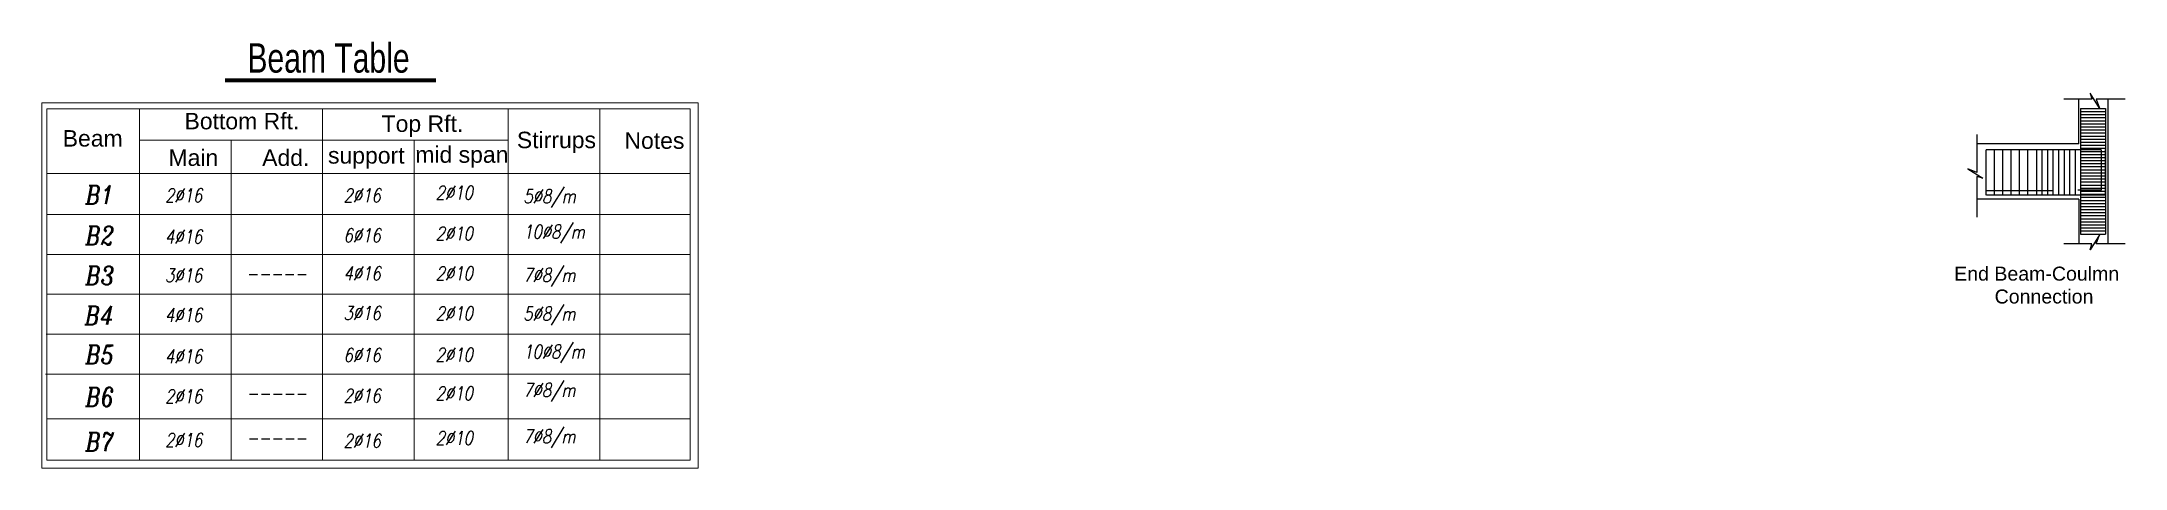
# Model space of a CAD drawing. Header units: metres. Extents: x 202848 to 204724, y 1924431 to 1925550.
# Drawn here: x 203896.7 to 203953.1, y 1924960.4 to 1924972 of the extents above; entities that cross this region are included whole.
import ezdxf

# ---------------------------------------------------------------- set-up
doc = ezdxf.new("R2010")
doc.units = ezdxf.units.M
doc.header["$MEASUREMENT"] = 0
for name, color, linetype in [('Beam', 7, 'Continuous'), ('H.Text', 3, 'Continuous'), ('Text', 3, 'Continuous')]:
    doc.layers.add(name, color=color, linetype=linetype)
doc.layers.add('Dim', color=8, linetype='Continuous', lineweight=15)
doc.styles.add('1', font='arial.ttf')
doc.styles.add('3', font='ITALICC.shx', dxfattribs={"width": 0.8, "height": 0.25})
doc.styles.add('EN-SCL', font='swisscl.ttf')
doc.styles.add('H.English', font='arial.ttf')

msp = doc.modelspace()

# ---------------------------------------------------------------- texts
at = {"layer": 'H.Text', "linetype": 'Continuous'}
for s, height, style, p in [('Beam Table ', 0.794976, 'EN-SCL', (203902.2294, 1924971.1514)), ('Bottom Rft.', 0.445187, '1', (203900.5262, 1924969.6179)), ('Top Rft.', 0.44519, '1', (203905.8652, 1924969.548)), ('Beam', 0.44519, '1', (203897.2269, 1924969.1507)), ('Stirrups', 0.44519, '1', (203909.5299, 1924969.1074)), ('Notes', 0.44519, '1', (203912.4426, 1924969.0899)), ('Main', 0.44519, '1', (203900.092, 1924968.6273)), ('Add.', 0.44519, '1', (203902.63, 1924968.6273)), ('support', 0.44519, '1', (203904.413, 1924968.6891)), ('mid span', 0.44519, '1', (203906.7768, 1924968.712)), ('End Beam-Coulmn', 0.378759, 'H.English', (203948.4626, 1924965.522)), ('Connection', 0.37876, 'H.English', (203949.5578, 1924964.9033))]:
    msp.add_text(s, height=height, dxfattribs=dict(at, style=style)).set_placement(p)
at = {"layer": 'Text', "style": '3', "width": 0.8}
for s, height, p in [('B1', 0.50657, (203897.8433, 1924967.5916)), ('2%%C10', 0.36829, (203907.327, 1924967.7165)), ('2%%C16', 0.36829, (203899.9961, 1924967.6436)), ('2%%C16', 0.36829, (203904.8324, 1924967.6436)), ('5%%C8/m', 0.36829, (203909.704, 1924967.6216)), ('B2', 0.50657, (203897.8433, 1924966.4889)), ('2%%C10', 0.36829, (203907.327, 1924966.6138)), ('10%%C8/m', 0.36829, (203909.7007, 1924966.661)), ('4%%C16', 0.36829, (203899.9961, 1924966.5304)), ('6%%C16', 0.36829, (203904.8324, 1924966.5652)), ('B3', 0.50657, (203897.8433, 1924965.408)), ('3%%C16', 0.36829, (203899.9961, 1924965.4819)), ('4%%C16', 0.36829, (203904.8324, 1924965.5341)), ('2%%C10', 0.36829, (203907.327, 1924965.5329)), ('7%%C8/m', 0.36829, (203909.7007, 1924965.4897)), ('-----', 0.36829, (203902.1944, 1924965.5332)), ('B4', 0.50657, (203897.824, 1924964.3271)), ('4%%C16', 0.36829, (203899.9961, 1924964.4065)), ('3%%C16', 0.36829, (203904.8324, 1924964.4587)), ('2%%C10', 0.36829, (203907.327, 1924964.452)), ('5%%C8/m', 0.36829, (203909.7007, 1924964.4422)), ('B5', 0.50657, (203897.8433, 1924963.2664)), ('4%%C16', 0.36829, (203899.9961, 1924963.2877)), ('6%%C16', 0.36829, (203904.8324, 1924963.3225)), ('2%%C10', 0.36829, (203907.327, 1924963.3358)), ('10%%C8/m', 0.36829, (203909.7007, 1924963.4184)), ('B6', 0.50657, (203897.8433, 1924962.1201)), ('2%%C16', 0.36829, (203899.9961, 1924962.2081)), ('-----', 0.36829, (203902.199, 1924962.2905)), ('2%%C16', 0.36829, (203904.8324, 1924962.2255)), ('2%%C10', 0.36829, (203907.327, 1924962.2902)), ('7%%C8/m', 0.36829, (203909.7007, 1924962.378)), ('B7', 0.50657, (203897.8433, 1924960.9083)), ('2%%C16', 0.36829, (203899.9961, 1924961.0239)), ('2%%C16', 0.36829, (203904.8324, 1924961.0065)), ('2%%C10', 0.36829, (203907.327, 1924961.0785)), ('7%%C8/m', 0.36829, (203909.7007, 1924961.123)), ('-----', 0.36829, (203902.199, 1924961.0788))]:
    msp.add_text(s, height=height, dxfattribs=at).set_placement(p)

# ---------------------------------------------------------------- linework, layer by layer
at = {"layer": 'Beam'}
for p, q in [((203951.8356, 1924969.2227), (203951.8356, 1924970.4301)), ((203952.6227, 1924970.4301), (203952.6227, 1924966.5182)), ((203951.8808, 1924970.1815), (203951.8808, 1924966.7836)), ((203951.8808, 1924970.1815), (203952.564, 1924970.1815)), ((203951.8808, 1924970.0986), (203952.564, 1924970.0986)), ((203951.8808, 1924970.0157), (203952.564, 1924970.0157)), ((203951.8808, 1924969.9329), (203952.564, 1924969.9329)), ((203951.8808, 1924969.85), (203952.564, 1924969.85)), ((203951.8808, 1924969.7671), (203952.564, 1924969.7671)), ((203952.564, 1924970.1815), (203952.564, 1924966.7836)), ((203951.8356, 1924969.2227), (203949.0712, 1924969.2227)), ((203951.8808, 1924969.6842), (203952.564, 1924969.6842)), ((203951.8808, 1924969.6014), (203952.564, 1924969.6014)), ((203951.8808, 1924969.5185), (203952.564, 1924969.5185)), ((203951.8808, 1924969.4356), (203952.564, 1924969.4356)), ((203951.8808, 1924969.4356), (203952.564, 1924969.4356)), ((203951.8808, 1924969.3527), (203952.564, 1924969.3527)), ((203951.8808, 1924969.2699), (203952.564, 1924969.2699)), ((203952.4455, 1924969.0661), (203949.3254, 1924969.0661)), ((203949.332, 1924967.8379), (203949.332, 1924969.0661)), ((203949.5565, 1924967.8379), (203949.5565, 1924969.0661)), ((203949.7811, 1924967.8379), (203949.7811, 1924969.0661)), ((203950.0056, 1924967.8379), (203950.0056, 1924969.0661)), ((203950.2302, 1924967.8379), (203950.2302, 1924969.0661)), ((203950.4547, 1924967.8379), (203950.4547, 1924969.0661)), ((203950.6979, 1924967.8379), (203950.6979, 1924969.0661)), ((203950.8476, 1924967.8379), (203950.8476, 1924969.0661)), ((203950.9973, 1924967.8379), (203950.9973, 1924969.0661)), ((203951.147, 1924967.8379), (203951.147, 1924969.0661)), ((203951.2967, 1924967.8379), (203951.2967, 1924969.0661)), ((203951.4464, 1924967.8379), (203951.4464, 1924969.0661)), ((203951.5961, 1924967.8379), (203951.5961, 1924969.0661)), ((203951.7458, 1924967.8379), (203951.7458, 1924969.0661)), ((203951.8808, 1924969.187), (203952.564, 1924969.187)), ((203951.8808, 1924969.1041), (203952.564, 1924969.1041)), ((203951.8808, 1924969.0212), (203952.564, 1924969.0212)), ((203951.8808, 1924968.9384), (203952.564, 1924968.9384)), ((203951.8808, 1924968.8555), (203952.564, 1924968.8555)), ((203951.8808, 1924968.7726), (203952.564, 1924968.7726)), ((203951.8808, 1924968.6897), (203952.564, 1924968.6897)), ((203952.4455, 1924969.0661), (203952.4455, 1924967.9663)), ((203952.563, 1924967.8379), (203952.563, 1924969.0714)), ((203951.8808, 1924968.6069), (203952.564, 1924968.6069)), ((203951.8808, 1924968.524), (203952.564, 1924968.524)), ((203951.8808, 1924968.524), (203952.564, 1924968.524)), ((203951.8808, 1924968.4411), (203952.564, 1924968.4411)), ((203951.8808, 1924968.3582), (203952.564, 1924968.3582)), ((203951.8808, 1924968.2754), (203952.564, 1924968.2754)), ((203951.8808, 1924968.1925), (203952.564, 1924968.1925)), ((203951.8808, 1924968.1096), (203952.564, 1924968.1096)), ((203951.8356, 1924967.7257), (203949.0712, 1924967.7257)), ((203951.1245, 1924967.9502), (203949.3112, 1924967.9502)), ((203952.563, 1924967.8379), (203949.3386, 1924967.8379)), ((203952.4455, 1924967.9663), (203951.8127, 1924967.9663)), ((203951.8356, 1924967.7257), (203951.8356, 1924966.5182)), ((203951.8356, 1924967.6739), (203951.8356, 1924967.0197)), ((203951.8808, 1924968.0267), (203952.564, 1924968.0267)), ((203951.8808, 1924967.9439), (203952.564, 1924967.9439)), ((203951.8808, 1924967.9439), (203952.564, 1924967.9439)), ((203951.8808, 1924967.861), (203952.564, 1924967.861)), ((203951.8808, 1924967.861), (203952.564, 1924967.861)), ((203951.8808, 1924967.7781), (203952.564, 1924967.7781)), ((203951.8808, 1924967.7781), (203952.564, 1924967.7781)), ((203951.8808, 1924967.6952), (203952.564, 1924967.6952)), ((203951.8808, 1924967.6952), (203952.564, 1924967.6952)), ((203951.8808, 1924967.6124), (203952.564, 1924967.6124)), ((203951.8808, 1924967.6124), (203952.564, 1924967.6124)), ((203951.8808, 1924967.5295), (203952.564, 1924967.5295)), ((203951.8808, 1924967.4466), (203952.564, 1924967.4466)), ((203951.8808, 1924967.3637), (203952.564, 1924967.3637)), ((203951.8808, 1924967.2809), (203952.564, 1924967.2809)), ((203951.8808, 1924967.198), (203952.564, 1924967.198)), ((203951.8808, 1924967.1151), (203952.564, 1924967.1151)), ((203951.8808, 1924967.0322), (203952.564, 1924967.0322)), ((203951.8808, 1924967.0322), (203952.564, 1924967.0322)), ((203951.8808, 1924966.9494), (203952.564, 1924966.9494)), ((203951.8808, 1924966.8665), (203952.564, 1924966.8665)), ((203951.8808, 1924966.7836), (203952.564, 1924966.7836))]:
    msp.add_line(p, q, dxfattribs=at)
for points in [[(203953.0978, 1924970.4301), (203952.3042, 1924970.4301), (203952.3986, 1924970.1869), (203952.1453, 1924970.5939), (203952.19, 1924970.4301), (203951.4346, 1924970.4301)], [(203949.0712, 1924969.4731), (203949.0712, 1924968.452), (203948.828, 1924968.5464), (203949.235, 1924968.2931), (203949.0712, 1924968.3378), (203949.0712, 1924967.2396)], [(203953.0978, 1924966.5182), (203952.3042, 1924966.5182), (203952.3986, 1924966.7614), (203952.1453, 1924966.3545), (203952.19, 1924966.5182), (203951.4346, 1924966.5182)]]:
    msp.add_lwpolyline(points, dxfattribs=at)
at = {"layer": 'Dim', "linetype": 'Continuous'}
for p, q in [((203896.6569, 1924970.3374), (203914.4431, 1924970.3374)), ((203896.6569, 1924970.3374), (203896.6569, 1924960.7771)), ((203914.4431, 1924970.3374), (203914.4431, 1924960.7771)), ((203896.795, 1924970.1733), (203914.2205, 1924970.1733)), ((203896.795, 1924970.1733), (203896.795, 1924960.9997)), ((203899.3054, 1924970.1733), (203899.3054, 1924960.6659)), ((203904.2676, 1924970.1733), (203904.2676, 1924960.6659)), ((203909.2969, 1924970.1733), (203909.2969, 1924960.6659)), ((203911.778, 1924970.1733), (203911.778, 1924960.6659)), ((203914.2205, 1924970.1733), (203914.2205, 1924960.9997)), ((203899.3054, 1924969.3233), (203909.2969, 1924969.3233)), ((203901.7865, 1924969.3233), (203901.7865, 1924960.6659)), ((203906.7487, 1924969.3233), (203906.7487, 1924960.6659)), ((203896.795, 1924968.4175), (203906.7487, 1924968.4175)), ((203906.7487, 1924968.4175), (203914.2205, 1924968.4175)), ((203896.795, 1924967.3148), (203911.7108, 1924967.3148)), ((203909.2969, 1924967.3148), (203914.2205, 1924967.3148)), ((203896.6569, 1924966.2339), (203896.6569, 1924960.4433)), ((203896.795, 1924966.2339), (203896.795, 1924960.6659)), ((203896.795, 1924966.2339), (203911.7108, 1924966.2339)), ((203896.795, 1924966.2339), (203911.7108, 1924966.2339)), ((203896.8143, 1924966.2339), (203911.7301, 1924966.2339)), ((203899.3054, 1924966.2339), (203899.3054, 1924960.6659)), ((203901.7865, 1924966.2339), (203901.7865, 1924960.6659)), ((203904.2676, 1924966.2339), (203904.2676, 1924960.6659)), ((203906.7487, 1924966.2339), (203906.7487, 1924960.6659)), ((203909.2776, 1924966.2339), (203914.2011, 1924966.2339)), ((203909.2776, 1924966.2339), (203914.2011, 1924966.2339)), ((203909.2969, 1924966.2339), (203909.2969, 1924960.6659)), ((203909.3163, 1924966.2339), (203914.2205, 1924966.2339)), ((203911.778, 1924966.2339), (203911.778, 1924960.6659)), ((203914.2205, 1924966.2339), (203914.2205, 1924960.6659)), ((203914.4431, 1924966.2339), (203914.4431, 1924960.4433)), ((203896.795, 1924965.153), (203911.7108, 1924965.153)), ((203896.795, 1924965.153), (203911.7108, 1924965.153)), ((203896.8143, 1924965.153), (203911.7301, 1924965.153)), ((203909.2776, 1924965.153), (203914.2011, 1924965.153)), ((203909.2776, 1924965.153), (203914.2011, 1924965.153)), ((203909.3163, 1924965.153), (203914.2205, 1924965.153)), ((203896.7756, 1924964.0721), (203911.6915, 1924964.0721)), ((203896.7756, 1924964.0721), (203911.6915, 1924964.0721)), ((203896.795, 1924964.0721), (203911.7108, 1924964.0721)), ((203896.795, 1924964.0721), (203911.7108, 1924964.0721)), ((203896.8143, 1924964.0721), (203911.7301, 1924964.0721)), ((203909.2583, 1924964.0721), (203914.1818, 1924964.0721)), ((203909.2583, 1924964.0721), (203914.1818, 1924964.0721)), ((203909.2776, 1924964.0721), (203914.2011, 1924964.0721)), ((203909.2776, 1924964.0721), (203914.2011, 1924964.0721)), ((203909.3163, 1924964.0721), (203914.2205, 1924964.0721)), ((203896.7563, 1924962.9912), (203911.6722, 1924962.9912)), ((203896.7563, 1924962.9912), (203911.6722, 1924962.9912)), ((203896.7756, 1924962.9912), (203911.6915, 1924962.9912)), ((203896.7756, 1924962.9912), (203911.6915, 1924962.9912)), ((203896.795, 1924962.9912), (203911.7108, 1924962.9912)), ((203909.239, 1924962.9912), (203914.1625, 1924962.9912)), ((203909.239, 1924962.9912), (203914.1625, 1924962.9912)), ((203909.2583, 1924962.9912), (203914.1818, 1924962.9912)), ((203909.2583, 1924962.9912), (203914.1818, 1924962.9912)), ((203909.2969, 1924962.9912), (203914.2011, 1924962.9912)), ((203896.795, 1924961.7795), (203914.2205, 1924961.7795)), ((203896.6569, 1924960.4433), (203914.4431, 1924960.4433)), ((203896.795, 1924960.6659), (203914.2205, 1924960.6659))]:
    msp.add_line(p, q, dxfattribs=at)
at = {"layer": 'H.Text', "linetype": 'Continuous', "const_width": 0.1113}
msp.add_lwpolyline([(203901.6212, 1924970.9414), (203907.3366, 1924970.9414)], dxfattribs=at)

msp.set_redraw_order([(e.dxf.handle, doc.entitydb.next_handle()) for e in msp.query("TEXT MTEXT ATTDEF DIMENSION ARC_DIMENSION")])  # texts and dimensions are drawn at this point

doc.saveas('drawing.dxf')
